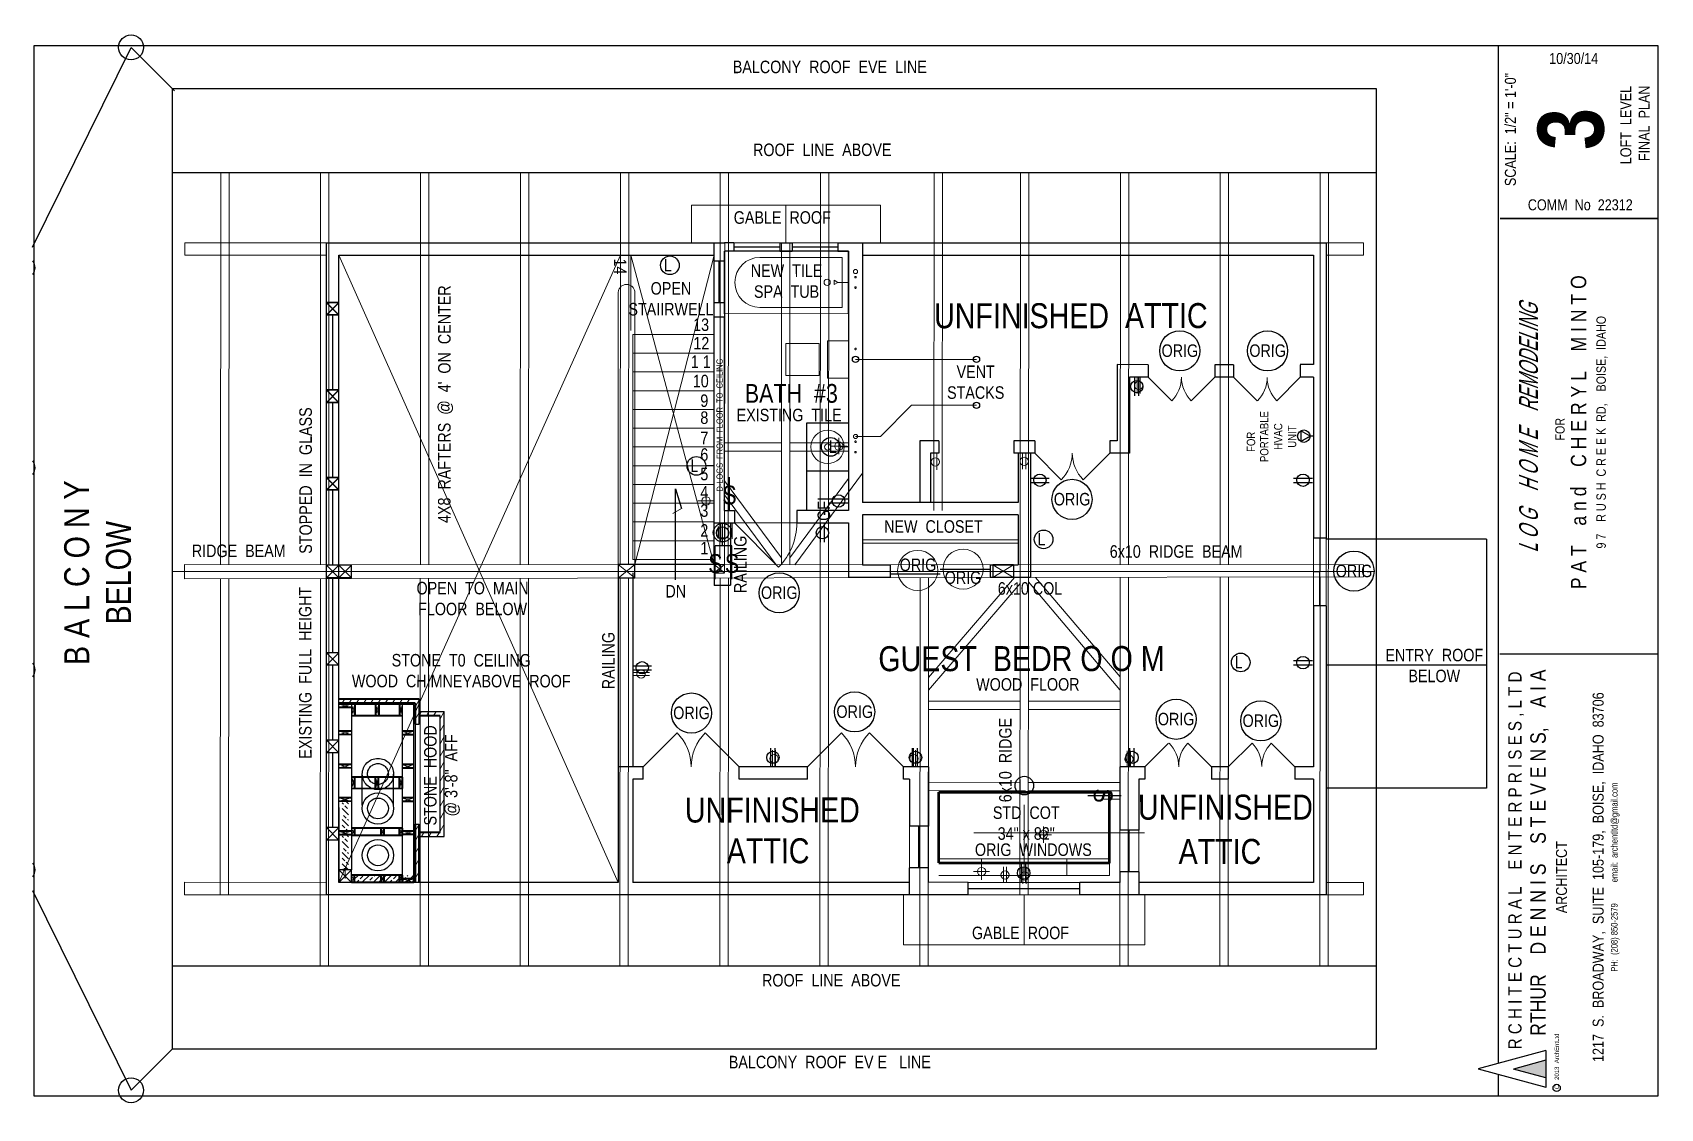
# Paper-space layout 'PDF-ANSI-D' of a CAD drawing. Header units: inches. Extents: x 0 to 32.6, y 0 to 21.5.
# The model-space entities are those that its viewports show. They can reach past a viewport. Long polylines and large blocks are cut down to what shows.
import ezdxf

# ---------------------------------------------------------------- set-up
doc = ezdxf.new("R2010")
doc.units = ezdxf.units.IN
doc.header["$MEASUREMENT"] = 0
doc.linetypes.add('HIDDEN', pattern=[0.375, 0.25, -0.125])
for name, color, linetype, lineweight in [('BUILT-INS', 36, 'Continuous', 20), ('CABINETS', 2, 'HIDDEN', 20), ('DOORS', 7, 'Continuous', 30), ('ELEC', 6, 'Continuous', 30), ('FLOORING', 7, 'Continuous', 20), ('HVAC', 1, 'Continuous', 30), ('MASONRY', 14, 'Continuous', 30), ('NEW FRAMING', 6, 'Continuous', 30), ('NEW FRAMMING', 6, 'Continuous', 30), ('PLUMBING', 5, 'Continuous', 20), ('ROOF', 7, 'HIDDEN', 30), ('ROOF FRAMING', 7, 'HIDDEN', 20), ('STAIRS', 7, 'Continuous', 20), ('VIEWPORT', 250, 'Continuous', 20), ('WALL FRAMING', 7, 'Continuous', 30), ('WALLS', 7, 'Continuous', 30), ('WINDOWS', 5, 'Continuous', 30)]:
    doc.layers.add(name, color=color, linetype=linetype, lineweight=lineweight)
for name, color, linetype in [('ELECTRICAL', 1, 'Continuous'), ('TEXT', 7, 'Continuous'), ('TEXT80', 15, 'Continuous'), ('TITLE BLOCK', 7, 'Continuous'), ('TITLE_BLOCK', 250, 'Continuous')]:
    doc.layers.add(name, color=color, linetype=linetype)
doc.layers.get('VIEWPORT').off()
doc.styles.add('ARCH ENT', font='technical.ttf', dxfattribs={"height": 2})
doc.styles.add('ARCHENT', font='technical.ttf', dxfattribs={"height": 6})
doc.styles.add('EXIST', font='romans.shx', dxfattribs={"width": 0.75, "oblique": 20, "height": 12})

psp = doc.layouts.new('PDF-ANSI-D')

msp = doc.modelspace()

# ---------------------------------------------------------------- texts
at = {"layer": 'BUILT-INS', "color": 32, "insert": (4162.9, 499.31), "char_height": 6, "width": 360.0625, "attachment_point": 5, "rotation": 0.03277, "style": 'ARCHENT'}
msp.add_mtext('STD  COT{\\C7;\\P}34" x 82"', dxfattribs=at)
at = {"layer": 'ELECTRICAL', "color": 1, "linetype": 'Continuous', "ltscale": 0.375, "char_height": 6, "width": 6.875, "attachment_point": 3, "style": 'ARCHENT'}
for insert in [(3992.72, 770.18), (4071.94, 683.05), (4005.43, 673.92), (4018.02, 641.86), (4172.15, 638.63), (4266.8, 579.58), (4266.8, 579.58), (4162.9, 520.43)]:
    msp.add_mtext('L', dxfattribs=dict(at, insert=insert))
at = {"layer": 'ELECTRICAL', "color": 1, "linetype": 'Continuous', "ltscale": 0.375, "insert": (4268.81, 687.2), "char_height": 4, "width": 6.875, "attachment_point": 3, "rotation": 90, "style": 'ARCHENT'}
msp.add_mtext('FOR', dxfattribs=at)
at = {"layer": 'ELECTRICAL', "color": 1, "linetype": 'Continuous', "ltscale": 0.75, "char_height": 9, "width": 7.375, "attachment_point": 7, "style": 'ARCHENT'}
for insert in [(4016.96, 652.21), (4010.19, 619.33), (4018.19, 619.33)]:
    msp.add_mtext('S', dxfattribs=dict(at, insert=insert))
at = {"layer": 'ELECTRICAL', "color": 3, "linetype": 'Continuous', "ltscale": 0.75, "insert": (4062.7, 655.87), "char_height": 6, "width": 12.375, "attachment_point": 3, "rotation": 90, "style": 'ARCHENT'}
msp.add_mtext('GFI', dxfattribs=at)
at = {"layer": 'ELECTRICAL', "color": 1, "linetype": 'Continuous', "lineweight": 30, "ltscale": 0.75, "insert": (4195.24, 515.99), "char_height": 9, "width": 7.375, "attachment_point": 7, "rotation": 270, "style": 'ARCHENT'}
msp.add_mtext('S', dxfattribs=at)
at = {"layer": 'HVAC', "insert": (4283.88, 684.87), "char_height": 4, "width": 360.0625, "attachment_point": 5, "rotation": 90.03277, "style": 'ARCHENT'}
msp.add_mtext('PORTABLE \\PHVAC\\PUNIT', dxfattribs=at)
at = {"layer": 'PLUMBING', "color": 6, "insert": (4047.81, 764.52), "char_height": 6, "width": 360.0625, "attachment_point": 5, "rotation": 0.03277, "style": 'ARCHENT'}
msp.add_mtext('NEW  TILE', dxfattribs=at)
at = {"layer": 'PLUMBING', "color": 7, "insert": (4047.81, 754.44), "char_height": 6, "width": 360.0625, "attachment_point": 5, "rotation": 0.03277, "style": 'ARCHENT'}
msp.add_mtext('SPA  TUB', dxfattribs=at)
at = {"layer": 'TEXT80', "width": 360.0625, "attachment_point": 5, "style": 'ARCHENT'}
for s, insert, char_height, rotation in [('{\\C7;BALCONY  ROOF  EVE  LINE}', (4068.58, 862.3), 6, 0.03277), ('{\\C7;  ROOF  LINE  ABOVE}', (4063.04, 822.5), 6, 0.03277), ('{\\C7;GABLE  ROOF}', (4045.74, 790), 6, 0.03277), ('{\\C7;14}', (3967.95, 766.54), 6, 270.03277), ('{\\C7;OPEN\\PSTAIIRWELL}', (3992.29, 750.98), 6, 0.03277), ('{\\C7;UNFINISHED  ATTIC}', (4184.33, 742.82), 12, 0.03277), ('{\\C7;13}', (4006.79, 738.53), 6, 0.03277), ('{\\C7;12}', (4006.88, 729.68), 6, 0.03277), ('{\\C7;1 1}', (4006.62, 720.82), 6, 0.03277), ('{\\C7;10}', (4006.62, 711.48), 6, 0.03277), ('{\\C7;VENT\\PSTACKS}', (4138.62, 710.96), 6, 0.03277), ('{\\C7;9}', (4008.32, 702.07), 6, 0.03277), ('{\\C7;BATH  #3}', (4050.1, 705.54), 9, 0.03277), ('{\\C7;STOPPED  IN  GLASS}', (3816.92, 663.76), 6, 90.03277), ('{\\C7;8}', (4008.32, 693.91), 6, 0.03277), ('{\\C7;EXISTING  TILE}', (4049.05, 695.19), 6, 0.03277), ('{\\C7;7}', (4008.32, 684.2), 6, 0.03277), ('{\\C7;6}', (4008.32, 676.21), 6, 0.03277), ('{\\C7;5}', (4008.32, 666.87), 6, 0.03277), ('{\\C7;B A L C O N Y\\PBELOW}', (3717.04, 619.54), 12, 90.03277), ('{\\C7;4}', (4008.32, 658.21), 6, 0.03277), ('{\\C7;3}', (4008.32, 649.32), 6, 0.03277), ('{\\C7;2}', (4008.32, 639.81), 6, 0.03277), ('{\\C7;1}', (4008.32, 631.32), 6, 0.03277), ('{\\C7;RAILING}', (4025.66, 623.53), 6, 90.03277), ('{\\C7;6x10  RIDGE  BEAM}', (4234.88, 629.69), 6, 0.03277), ('{\\C7;EXISTING  FULL  HEIGHT}', (3816.74, 571.5), 6, 90.03277), ('{\\C7;OPEN  TO  MAIN\\PFLOOR  BELOW}', (3897.05, 607.1), 6, 0.03277), ('{\\C7;6x10 COL}', (4164.72, 611.95), 6, 0.03277), ('{\\C7;RAILING}', (3962.29, 577.32), 6, 90.03277), ('{\\C7;ENTRY  ROOF\\PBELOW}', (4358.82, 574.95), 6, 0.03277), ('{\\C7;6x10  RIDGE}', (4152.88, 529.6), 6, 90.03277), ('{\\C7; UNFINISHED}', (4039.07, 505.55), 12, 0.03277), ('{\\C7; UNFINISHED}', (4256.62, 506.9), 12, 0.03277), ('{\\C7; ATTIC}', (4037.05, 485.96), 12, 0.03277), ('{\\C7;ORIG  WINDOWS}', (4166.3, 486.54), 6, 0.03277), ('{\\C7; ATTIC}', (4254, 485.65), 12, 0.03277), ('{\\C7;GABLE  ROOF}', (4160.14, 446.6), 6, 0.03277), ('{\\C7;   ROOF  LINE  ABOVE}', (4066.4, 423.89), 6, 0.03277), ('{\\C7;BALCONY  ROOF  EV E   LINE}', (4068.58, 384.62), 6, 0.03277)]:
    msp.add_mtext(s, dxfattribs=dict(at, insert=insert, char_height=char_height, rotation=rotation))
at = {"layer": 'TEXT80', "color": 7, "width": 360.0625, "attachment_point": 5, "style": 'ARCHENT'}
for s, insert, char_height, rotation in [("4X8  RAFTERS  @  4'  ON  CENTER", (3884.08, 700.43), 6, 89.96723), ('ORIG', (4236.66, 726.09), 6, 359.96723), ('ORIG', (4278.82, 726.09), 6, 359.96723), ('ORIG', (4184.91, 654.79), 6, 359.96723), ('NEW  CLOSET', (4118.34, 641.68), 6, 359.96723), ('RIDGE  BEAM', (3784.76, 629.99), 6, 359.96723), ('ORIG', (4110.92, 623.28), 6, 359.96723), ('ORIG', (4132.54, 617.15), 6, 359.96723), ('ORIG', (4320.3, 620.36), 6, 359.96723), ('{\\C7;DN}', (3994.61, 610.63), 6, 0.03277), ('ORIG', (4044.31, 609.93), 6, 359.96723), ('STONE  T0  CEILING\\PWOOD  CHIMNEYABOVE  ROOF', (3891.61, 572.47), 6, 359.96723), ('{\\C7;GUEST  BEDR O O M}', (4160.62, 578.21), 12, 0.03277), ('WOOD  FLOOR', (4163.68, 565.88), 6, 0.03277), ('ORIG', (4002.17, 552.23), 6, 359.96723), ('ORIG', (4080.54, 552.81), 6, 359.96723), ('ORIG', (4234.87, 549.24), 6, 359.96723), ('ORIG', (4275.54, 548.47), 6, 359.96723)]:
    msp.add_mtext(s, dxfattribs=dict(at, insert=insert, char_height=char_height, rotation=rotation))
at = {"layer": 'TEXT80', "color": 6, "insert": (4015.69, 690.4), "char_height": 3, "width": 360.0625, "attachment_point": 5, "rotation": 90.03277, "style": 'ARCHENT'}
msp.add_mtext('D-LOGS  FROM  FLOOR  TO  CEILING', dxfattribs=at)
at = {"layer": 'TEXT80', "color": 7, "linetype": 'Continuous', "lineweight": 30, "insert": (3882.35, 522.23), "char_height": 6, "width": 360.0625, "attachment_point": 5, "rotation": 89.96723, "style": 'ARCHENT'}
msp.add_mtext('STONE  HOOD\\P@ 3\'-8"  AFF', dxfattribs=at)
at = {"layer": 'TITLE BLOCK', "color": 7, "linetype": 'Continuous', "lineweight": 30, "ltscale": 0.5, "char_height": 5.2755, "attachment_point": 5, "style": 'ARCH ENT'}
for s, insert in [('\\A1;10/30/14', (4425.77, 866.33)), ('COMM  No  22312', (4428.93, 796.09))]:
    msp.add_mtext(s, dxfattribs=dict(at, insert=insert))
at = {"layer": 'TITLE BLOCK', "color": 7, "linetype": 'Continuous', "lineweight": 30, "ltscale": 0.5, "rotation": 90, "style": 'ARCH ENT'}
for s, insert, char_height, attachment_point in [('SCALE:  1/2" = 1\'-0"', (4395.41, 832.27), 5.2755, 5), ('LOFT  LEVEL^J FINAL  PLAN', (4455.21, 834.4), 5.2755, 5), ('{\\fTechnical|b1|i0|c0|p34;3}', (4408.46, 832.52), 31.6532, 2), ('\\P{\\H0.3769x;  FOR\\P\\H1.644x;P A T    a n d    C H E R Y L    M I N T O\\P\\H0.6083x;9 7    R U S H  C R E E K  RD,    BOISE,  IDAHO}', (4419.55, 686.96), 11.9011, 5), ('        R C H I T E C T U R A L    E N T E R P R I S E S , L T D\\P{\\H1.167x;          RTHUR    D E N N I S    S T E V E N S,    A I A\\P\\H0.7145x;ARCHITECT\\P\\P1217  S.  BROADWAY,  SUITE  105-179,  BOISE,  IDAHO  83706\\P\\H0.5999x;PH:  (208) 850-2579          email:  archentltd@gmail.com}', (4394.4, 473.38), 6.3306, 2)]:
    msp.add_mtext(s, dxfattribs=dict(at, insert=insert, char_height=char_height, attachment_point=attachment_point))
at = {"layer": 'TITLE BLOCK', "color": 7, "linetype": 'Continuous', "lineweight": 9, "ltscale": 50, "insert": (4399.58, 688.92), "char_height": 9, "width": 201.5, "attachment_point": 2, "rotation": 90, "style": 'EXIST'}
msp.add_mtext('{\\fTechnical|b0|i0|c0|p34;L O G    H O M E    REMODELING}', dxfattribs=at)
at = {"layer": 'TITLE BLOCK', "color": 7, "linetype": 'HIDDEN', "insert": (4416.59, 371.6), "char_height": 2.0983, "width": 29.5, "attachment_point": 1, "rotation": 90, "style": 'ARCHENT'}
msp.add_mtext('C   2013  ArchEntLtd', dxfattribs=at)

# ---------------------------------------------------------------- hatches: boundary and pattern name
at = {"layer": 'NEW FRAMING', "linetype": 'Continuous', "lineweight": 9, "ltscale": 25}
h = msp.add_hatch(dxfattribs=at)
h.set_pattern_fill('ANSI33', color=6, scale=15, angle=90, style=0)
h.set_pattern_definition([(135, (5100.5685, -4461.4986), (-2.6516504, -2.6516504), []), (135, (5100.5685, -4458.847), (-2.6516504, -2.6516504), [1.875, -0.9375])])
h.paths.add_polyline_path([(3834.41, 476.52), (3837.41, 476.52), (3837.41, 510.52), (3834.41, 510.52)])
h = msp.add_hatch(dxfattribs=at)
h.set_pattern_fill('ANSI33', color=256, scale=15, angle=180, style=0)
h.set_pattern_definition([(225, (8812.276, 1737.408), (2.6516504, -2.6516504), []), (225, (8809.6243, 1737.408), (2.6516504, -2.6516504), [1.875, -0.9375])])
h.paths.add_polyline_path([(3868.9, 471.25), (3868.9, 474.25), (3840.26, 474.25), (3840.26, 471.25)])
at = {"layer": 'TITLE_BLOCK', "linetype": 'Continuous', "ltscale": 0.5}
msp.add_hatch(color=1, dxfattribs=at).paths.add_polyline_path([(4412.38, 385.57), (4396.8, 381.34), (4412.38, 377.11)])

# ---------------------------------------------------------------- linework, layer by layer
at = {"layer": 'BUILT-INS', "lineweight": 20, "ltscale": 25}
msp.add_line((4084.35, 635.27), (4158.96, 635.27), dxfattribs=at)
msp.add_line((4084.35, 635.27), (4158.96, 635.27), dxfattribs=at)
at = {"layer": 'BUILT-INS', "color": 6, "lineweight": 20, "ltscale": 25}
msp.add_line((4084.35, 635.27), (4158.96, 635.27), dxfattribs=at)
at = {"layer": 'BUILT-INS', "color": 6, "linetype": 'HIDDEN', "lineweight": 20, "ltscale": 25}
msp.add_line((4084.35, 633.77), (4158.96, 633.77), dxfattribs=at)
at = {"layer": 'BUILT-INS', "color": 32, "linetype": 'Continuous', "lineweight": 50, "ltscale": 25}
for p, q in [((4120.89, 480.23), (4120.89, 514.23)), ((4120.89, 514.23), (4202.89, 514.23)), ((4202.89, 480.06), (4202.89, 514.06)), ((4120.89, 480.23), (4202.89, 480.23))]:
    msp.add_line(p, q, dxfattribs=at)
at = {"layer": 'BUILT-INS', "linetype": 'HIDDEN', "ltscale": 25}
msp.add_line((4161.93, 482.14), (4161.93, 508.14), dxfattribs=at)
at = {"layer": 'BUILT-INS', "linetype": 'Continuous', "ltscale": 25}
for p, q in [((4202.93, 508.14), (4202.93, 474.14)), ((4137.65, 494.71), (4219.65, 494.71)), ((4120.93, 482.14), (4202.93, 482.14)), ((4141.43, 482.14), (4141.43, 474.14)), ((4161.93, 482.14), (4161.93, 474.14)), ((4182.43, 482.14), (4182.43, 474.14)), ((4120.93, 474.14), (4202.93, 474.14))]:
    msp.add_line(p, q, dxfattribs=at)
at = {"layer": 'CABINETS', "color": 6, "linetype": 'Continuous', "lineweight": 30, "ltscale": 25}
for p, q in [((4057.5, 649.4), (4057.5, 691.4)), ((4057.5, 691.4), (4077.5, 691.4))]:
    msp.add_line(p, q, dxfattribs=at)
at = {"layer": 'CABINETS', "color": 6, "linetype": 'HIDDEN', "lineweight": 30, "ltscale": 25}
msp.add_line((4057.5, 668.43), (4077.5, 668.43), dxfattribs=at)
at = {"layer": 'DOORS', "ltscale": 15}
for p, q in [((4232.75, 702.04), (4221.43, 713.36)), ((4253.43, 713.36), (4242.12, 702.04)), ((4273.75, 702.04), (4262.43, 713.36)), ((4294.49, 713.38), (4283.18, 702.07)), ((3995.26, 542.66), (3979, 526.4)), ((4025, 526.4), (4008.73, 542.66)), ((4074.15, 542.66), (4057.89, 526.4)), ((4103.89, 526.4), (4087.62, 542.66)), ((4231.16, 537.71), (4219.85, 526.4)), ((4251.85, 526.4), (4240.53, 537.71)), ((4271.31, 537.77), (4259.99, 526.46)), ((4291.85, 526.4), (4280.53, 537.71))]:
    msp.add_line(p, q, dxfattribs=at)
at = {"layer": 'DOORS', "linetype": 'Continuous', "ltscale": 15}
for p, q in [((4167, 676.9), (4179.72, 664.17)), ((4190.27, 664.17), (4203, 676.9))]:
    msp.add_line(p, q, dxfattribs=at)
at = {"layer": 'DOORS', "color": 7, "linetype": 'Continuous', "ltscale": 15}
for p, q in [((4022.75, 643.4), (4043.96, 622.19)), ((4097.63, 618.93), (4121.63, 618.93)), ((4121.6, 621.22), (4145.6, 621.22))]:
    msp.add_line(p, q, dxfattribs=at)
at = {"layer": 'DOORS', "linetype": 'Continuous', "lineweight": 5, "ltscale": 15}
for centre, start, end in [((4167, 676.9), 315, 0), ((4203, 676.9), 180, 225)]:
    msp.add_arc(centre, 18, start, end, dxfattribs=at)
at = {"layer": 'DOORS', "color": 7, "linetype": 'Continuous', "lineweight": 5, "ltscale": 15}
msp.add_arc((4022.75, 643.4), 30, 315, 0, dxfattribs=at)
at = {"layer": 'ELEC', "lineweight": 20, "ltscale": 15}
for p, q in [((4216.14, 705.63), (4216.14, 713.43)), ((4217.64, 705.63), (4217.64, 713.43)), ((4076.85, 680.31), (4069.05, 680.31)), ((4072.95, 676.42), (4072.95, 684.21)), ((4118.51, 668.92), (4118.51, 676.71)), ((4120.01, 668.92), (4120.01, 676.71)), ((4161.15, 669.2), (4161.15, 676.99)), ((4162.65, 669.2), (4162.65, 676.99)), ((4009.16, 650.12), (4009.16, 657.92)), ((4013.06, 654.02), (4005.27, 654.02)), ((4021.68, 635.77), (4021.68, 643.57)), ((3974.19, 571.64), (3981.98, 571.64)), ((3974.19, 570.14), (3981.98, 570.14)), ((4041.06, 526.49), (4041.06, 534.29)), ((4042.56, 526.49), (4042.56, 534.29)), ((4108.16, 527.5), (4108.16, 535.29)), ((4211.42, 526.29), (4211.42, 534.08)), ((4212.92, 526.29), (4212.92, 534.08)), ((4200.14, 510.77), (4207.94, 510.77)), ((4175.04, 493.78), (4167.25, 493.78)), ((4171.14, 489.89), (4171.14, 497.68)), ((4141.43, 472.18), (4141.43, 479.98)), ((4151.97, 470.63), (4151.97, 478.42)), ((4153.47, 470.63), (4153.47, 478.42)), ((4145.33, 476.08), (4137.54, 476.08))]:
    msp.add_line(p, q, dxfattribs=at)
at = {"layer": 'ELEC', "color": 1, "lineweight": 20, "ltscale": 15}
for p, q in [((4216.14, 705.63), (4216.14, 713.43)), ((4217.64, 705.63), (4217.64, 713.43)), ((3974.19, 571.64), (3981.98, 571.64)), ((3974.19, 570.14), (3981.98, 570.14)), ((4041.06, 526.49), (4041.06, 534.29)), ((4042.56, 526.49), (4042.56, 534.29)), ((4108.18, 526.49), (4108.18, 534.29)), ((4109.68, 526.49), (4109.68, 534.29)), ((4211.42, 526.29), (4211.42, 534.08)), ((4212.92, 526.29), (4212.92, 534.08)), ((4161.32, 470.22), (4161.32, 478.02)), ((4162.82, 470.22), (4162.82, 478.02))]:
    msp.add_line(p, q, dxfattribs=at)
at = {"layer": 'ELEC', "lineweight": 20, "ltscale": 15}
for centre in [(4216.89, 709.43), (4072.95, 680.31), (4119.26, 672.71), (4161.9, 672.99), (4009.16, 654.02), (3977.98, 570.89), (4041.81, 530.29), (4212.17, 530.08), (4171.14, 493.78), (4141.43, 476.08), (4152.72, 474.42)]:
    msp.add_circle(centre, 2, dxfattribs=at)
at = {"layer": 'ELEC', "color": 1, "lineweight": 20, "ltscale": 15}
for centre in [(4216.89, 709.43), (3977.98, 570.89), (4041.81, 530.29), (4108.93, 530.29), (4212.17, 530.08), (4162.07, 474.02)]:
    msp.add_circle(centre, 2, dxfattribs=at)
at = {"layer": 'ELECTRICAL', "color": 1, "linetype": 'Continuous', "lineweight": 30, "ltscale": 0.75}
for p, q in [((4214.98, 704.37), (4214.98, 713.38)), ((4216.98, 704.37), (4216.98, 713.38)), ((4077.5, 680.02), (4073.49, 680.02)), ((4012.99, 670.9), (4008.99, 670.9)), ((4020.37, 649.4), (4020.37, 665.39)), ((4164.96, 664.9), (4173.96, 664.9)), ((4291.3, 664.91), (4300.31, 664.91)), ((4164.96, 662.9), (4173.96, 662.9)), ((4291.3, 662.91), (4300.31, 662.91)), ((4016.1, 634.38), (4016.1, 643.38)), ((4017.1, 632.48), (4017.1, 643.38)), ((4018.1, 634.38), (4018.1, 643.38)), ((4064.03, 634.21), (4064.03, 643.22)), ((4066.03, 634.21), (4066.03, 643.22)), ((4013.6, 616.51), (4013.6, 632.5)), ((4021.6, 632.5), (4013.6, 632.5)), ((4021.6, 616.51), (4021.6, 632.5)), ((3974, 574.9), (3983, 574.9)), ((3974, 572.9), (3983, 572.9)), ((4291.3, 577.35), (4300.31, 577.35)), ((4291.3, 575.35), (4300.31, 575.35)), ((4040.29, 526.37), (4040.29, 535.37)), ((4042.29, 526.37), (4042.29, 535.37)), ((4108.73, 526.37), (4108.73, 535.37)), ((4110.73, 526.37), (4110.73, 535.37)), ((4212.71, 526.37), (4212.71, 535.37)), ((4214.71, 526.37), (4214.71, 535.37)), ((4192.43, 512.58), (4208.42, 512.58)), ((4160.69, 470.87), (4160.69, 479.87)), ((4162.69, 470.87), (4162.69, 479.87))]:
    msp.add_line(p, q, dxfattribs=at)
at = {"layer": 'ELECTRICAL', "color": 1, "linetype": 'Continuous', "ltscale": 0.375}
for p, q in [((4294.74, 687.67), (4294.71, 682.49)), ((4294.71, 682.49), (4299.18, 685.07)), ((4299.18, 685.07), (4294.74, 687.67))]:
    msp.add_line(p, q, dxfattribs=at)
at = {"layer": 'ELECTRICAL', "color": 1, "linetype": 'Continuous', "ltscale": 0.75}
for p, q in [((4294.74, 687.67), (4294.71, 682.49)), ((4299.18, 685.07), (4294.71, 682.49)), ((4299.18, 685.07), (4294.74, 687.67)), ((4300.61, 685.07), (4299.18, 685.07))]:
    msp.add_line(p, q, dxfattribs=at)
at = {"layer": 'ELECTRICAL', "color": 3, "linetype": 'Continuous', "ltscale": 0.75}
for p, q in [((4068.28, 655), (4077.29, 655)), ((4068.28, 653), (4077.29, 653))]:
    msp.add_line(p, q, dxfattribs=at)
at = {"layer": 'ELECTRICAL', "color": 1, "linetype": 'Continuous', "lineweight": 30, "ltscale": 0.75}
for centre, radius in [((3991.8, 767.08), 4.48), ((4215.96, 708.88), 2.98), ((4069.01, 679.94), 4.48), ((4004.51, 670.82), 4.48), ((4169.46, 663.92), 2.98), ((4295.81, 663.93), 2.98), ((4017.1, 638.76), 4.48), ((4017.08, 638.62), 2.98), ((4065.01, 638.71), 2.98), ((4171.23, 635.53), 4.48), ((4265.88, 576.47), 4.48), ((4295.81, 576.36), 2.98), ((3978.5, 573.92), 2.98), ((4041.27, 530.87), 2.98), ((4109.72, 530.87), 2.98), ((4213.7, 530.87), 2.98), ((4161.98, 517.32), 4.48), ((4161.68, 475.37), 2.98)]:
    msp.add_circle(centre, radius, dxfattribs=at)
at = {"layer": 'ELECTRICAL', "color": 1, "linetype": 'Continuous', "ltscale": 0.75}
for centre, radius in [((4296.2, 685.07), 2.98), ((4265.88, 576.47), 4.48)]:
    msp.add_circle(centre, radius, dxfattribs=at)
at = {"layer": 'ELECTRICAL', "color": 3, "linetype": 'Continuous', "ltscale": 0.75}
msp.add_circle((4072.78, 653.98), 2.98, dxfattribs=at)
at = {"layer": 'ELECTRICAL', "color": 1, "linetype": 'Continuous', "ltscale": 0.75}
msp.add_solid([(4299.18, 685.07), (4294.74, 687.67), (4294.71, 682.49), (4299.18, 685.07)], dxfattribs=at)
at = {"layer": 'FLOORING', "color": 6, "linetype": 'Continuous', "lineweight": 20, "ltscale": 25}
msp.add_line((4022.75, 643.4), (4052.75, 643.4), dxfattribs=at)
at = {"layer": 'FLOORING', "linetype": 'Continuous', "lineweight": 20, "ltscale": 25}
msp.add_line((4046.75, 643.4), (4046.75, 643.4), dxfattribs=at)
at = {"layer": 'HVAC', "linetype": 'Continuous', "ltscale": 25}
msp.add_line((4300.85, 694.32), (4300.85, 675.82), dxfattribs=at)
at = {"layer": 'MASONRY', "color": 7, "linetype": 'Continuous', "lineweight": 40, "ltscale": 15}
for p, q in [((3871.4, 558.9), (3832.88, 558.9)), ((3871.4, 558.9), (3871.4, 546.9)), ((3871.42, 470.9), (3871.42, 498.89))]:
    msp.add_line(p, q, dxfattribs=at)
at = {"layer": 'MASONRY', "color": 7, "linetype": 'Continuous', "lineweight": 9, "ltscale": 20}
for p, q in [((3835.51, 558.9), (3834.35, 556.9)), ((3838.98, 558.9), (3837.82, 556.9)), ((3842.44, 558.9), (3841.29, 556.9)), ((3845.9, 558.9), (3844.75, 556.9)), ((3849.37, 558.9), (3848.21, 556.9)), ((3852.83, 558.9), (3851.68, 556.9)), ((3856.3, 558.9), (3855.14, 556.9)), ((3859.76, 558.9), (3858.61, 556.9)), ((3863.22, 558.9), (3862.07, 556.9)), ((3866.69, 558.9), (3865.53, 556.9)), ((3871.4, 558.47), (3869.4, 555)), ((3871.4, 552.47), (3869.4, 549)), ((3872.56, 552.9), (3871.4, 550.9)), ((3876.02, 552.9), (3874.87, 550.9)), ((3879.49, 552.9), (3878.33, 550.9)), ((3883.4, 552.9), (3881.4, 549.43)), ((3883.4, 546.9), (3881.4, 543.43)), ((3883.4, 540.9), (3881.4, 537.43)), ((3883.4, 534.9), (3881.4, 531.43)), ((3883.4, 528.9), (3881.4, 525.43)), ((3883.4, 522.9), (3881.4, 519.43)), ((3883.4, 516.9), (3881.4, 513.43)), ((3883.4, 510.9), (3881.4, 507.43)), ((3883.4, 504.9), (3881.4, 501.43)), ((3871.42, 498.89), (3869.42, 495.43)), ((3871.42, 494.17), (3869.42, 490.71)), ((3873.7, 494.9), (3872.55, 492.9)), ((3877.17, 494.9), (3876.01, 492.9)), ((3881.08, 494.9), (3879.93, 492.9)), ((3883.4, 498.9), (3881.4, 495.43)), ((3871.42, 488.17), (3869.42, 484.71)), ((3871.42, 482.17), (3869.42, 478.71)), ((3871.42, 476.17), (3869.42, 472.71))]:
    msp.add_line(p, q, dxfattribs=at)
at = {"layer": 'MASONRY', "color": 7, "linetype": 'HIDDEN', "lineweight": 30, "ltscale": 20}
for p, q in [((3871.4, 552.9), (3883.4, 552.9)), ((3883.4, 492.9), (3883.4, 552.9)), ((3869.4, 546.9), (3871.4, 546.9)), ((3869.42, 498.89), (3871.42, 498.89)), ((3871.4, 492.9), (3883.4, 492.9))]:
    msp.add_line(p, q, dxfattribs=at)
at = {"layer": 'NEW FRAMING', "color": 6, "linetype": 'Continuous', "lineweight": 40, "ltscale": 15}
for p, q in [((3868.89, 556.32), (3832.88, 556.4)), ((3869.4, 556.9), (3833.01, 556.9)), ((3840.46, 556.4), (3840.46, 550.89)), ((3850.46, 556.36), (3850.47, 550.8)), ((3851.96, 556.36), (3851.96, 550.8)), ((3861.96, 556.4), (3861.96, 550.84)), ((3869.4, 556.9), (3869.4, 546.9)), ((3838.96, 554.8), (3832.87, 554.8)), ((3863.44, 550.83), (3838.95, 550.89)), ((3881.4, 550.9), (3871.4, 550.9)), ((3838.92, 525.79), (3832.85, 525.8)), ((3838.92, 527.44), (3832.87, 527.45)), ((3868.89, 525.79), (3863.4, 525.79)), ((3868.89, 527.44), (3863.42, 527.44)), ((3863.42, 521.38), (3839.02, 521.37)), ((3840.54, 515.87), (3840.54, 521.37)), ((3850.41, 515.85), (3850.41, 521.33)), ((3851.91, 515.85), (3851.91, 521.33)), ((3861.92, 515.88), (3861.92, 521.38)), ((3863.42, 515.88), (3863.42, 521.38)), ((3838.9, 509.79), (3832.85, 509.8)), ((3838.9, 511.44), (3832.87, 511.45)), ((3863.42, 515.88), (3838.94, 515.87)), ((3868.9, 509.79), (3863.4, 509.79)), ((3868.9, 511.44), (3863.42, 511.44)), ((3838.88, 493.75), (3832.85, 493.76)), ((3838.88, 495.4), (3832.87, 495.41)), ((3863.41, 493.4), (3838.86, 493.4)), ((3863.41, 496.9), (3838.94, 496.9)), ((3840.46, 493.4), (3840.46, 496.9)), ((3853.1, 493.4), (3853.1, 496.9)), ((3854.6, 493.4), (3854.6, 496.9)), ((3861.91, 493.4), (3861.91, 496.9)), ((3868.88, 493.84), (3863.39, 493.84)), ((3863.41, 493.4), (3863.41, 496.9)), ((3868.88, 495.48), (3863.41, 495.49)), ((3869.42, 498.89), (3869.42, 470.91)), ((3881.4, 494.9), (3871.4, 494.9)), ((3863.41, 474.4), (3838.86, 474.4)), ((3868.9, 472.55), (3863.34, 472.55)), ((3868.9, 470.9), (3868.9, 474.4))]:
    msp.add_line(p, q, dxfattribs=at)
at = {"layer": 'NEW FRAMING', "color": 6, "ltscale": 15}
for p, q in [((3838.96, 556.39), (3838.85, 476.9)), ((3881.4, 494.9), (3881.4, 550.9))]:
    msp.add_line(p, q, dxfattribs=at)
at = {"layer": 'NEW FRAMING', "linetype": 'Continuous', "lineweight": 40, "ltscale": 15}
for p, q in [((3838.94, 541.79), (3832.85, 541.8)), ((3838.94, 543.44), (3832.87, 543.45)), ((3868.89, 541.79), (3863.4, 541.79)), ((3868.89, 543.44), (3863.42, 543.44)), ((3868.9, 470.9), (3838.85, 470.9)), ((3840.38, 470.9), (3840.38, 474.4)), ((3853.1, 470.9), (3853.1, 474.38)), ((3854.6, 470.9), (3854.6, 474.38)), ((3861.91, 470.9), (3861.91, 474.4)), ((3868.84, 470.9), (3863.34, 470.91)), ((3863.41, 470.9), (3863.41, 474.4))]:
    msp.add_line(p, q, dxfattribs=at)
at = {"layer": 'NEW FRAMING', "ltscale": 15}
msp.add_line((3875.85, 470.9), (3838.85, 470.9), dxfattribs=at)
at = {"layer": 'NEW FRAMMING', "color": 6, "linetype": 'Continuous', "lineweight": 9, "ltscale": 25}
for p, q in [((3832.87, 554.8), (3838.96, 556.39)), ((3832.88, 556.4), (3838.96, 554.8)), ((3832.85, 525.8), (3838.92, 527.4)), ((3832.86, 527.4), (3838.92, 525.79)), ((3863.4, 525.79), (3868.89, 527.44)), ((3863.41, 527.39), (3868.89, 525.79)), ((3832.85, 509.8), (3838.9, 511.44)), ((3832.86, 511.4), (3838.9, 509.79)), ((3863.4, 509.79), (3868.9, 511.44)), ((3863.41, 511.39), (3868.9, 509.79)), ((3832.85, 493.76), (3838.88, 495.4)), ((3832.86, 495.36), (3838.88, 493.75)), ((3863.39, 493.84), (3868.88, 495.48)), ((3863.39, 495.44), (3868.88, 493.84))]:
    msp.add_line(p, q, dxfattribs=at)
at = {"layer": 'NEW FRAMMING', "color": 6, "linetype": 'Continuous', "ltscale": 25}
for p, q in [((3863.41, 470.9), (3863.45, 556.33)), ((3868.9, 474.4), (3868.89, 556.32))]:
    msp.add_line(p, q, dxfattribs=at)
at = {"layer": 'NEW FRAMMING', "linetype": 'Continuous', "lineweight": 9, "ltscale": 25}
for p, q in [((3832.85, 541.8), (3838.94, 543.44)), ((3832.86, 543.4), (3838.94, 541.8)), ((3863.4, 541.79), (3868.89, 543.44)), ((3863.41, 543.39), (3868.89, 541.79)), ((3863.41, 470.9), (3868.9, 472.55)), ((3863.41, 472.55), (3868.9, 470.9))]:
    msp.add_line(p, q, dxfattribs=at)
at = {"layer": 'NEW FRAMMING', "color": 6, "linetype": 'HIDDEN', "ltscale": 25}
for p, q in [((3844.1, 507.9), (3844.1, 522.9)), ((3859.1, 507.9), (3859.1, 522.9))]:
    msp.add_line(p, q, dxfattribs=at)
at = {"layer": 'PLUMBING', "color": 7, "linetype": 'Continuous', "lineweight": 20, "ltscale": 15}
for p, q in [((4035, 770.9), (4074.5, 770.9)), ((4035, 746.9), (4074.5, 746.9)), ((4063.5, 729.6), (4047.5, 729.6)), ((4047.5, 729.6), (4047.5, 721.9)), ((4063.5, 721.9), (4063.5, 729.6)), ((4067.5, 721.9), (4067.5, 730.9)), ((4067.5, 730.9), (4077.5, 730.9)), ((4063.5, 721.9), (4063.5, 714.2)), ((4067.5, 721.9), (4067.5, 712.9)), ((4063.5, 714.2), (4047.5, 714.2)), ((4067.5, 712.9), (4077.5, 712.9))]:
    msp.add_line(p, q, dxfattribs=at)
at = {"layer": 'PLUMBING', "color": 7, "ltscale": 15}
msp.add_line((4074.5, 770.9), (4074.5, 746.9), dxfattribs=at)
at = {"layer": 'PLUMBING', "color": 7, "linetype": 'Continuous', "lineweight": 20, "ltscale": 20}
for p, q in [((4070.66, 759.93), (4072.44, 758.9)), ((4070.67, 757.87), (4070.66, 759.93)), ((4070.67, 757.87), (4072.44, 758.9)), ((4072.44, 758.9), (4077.5, 758.9))]:
    msp.add_line(p, q, dxfattribs=at)
at = {"layer": 'PLUMBING', "color": 3, "linetype": 'Continuous', "lineweight": 20, "ltscale": 15}
msp.add_line((4047.5, 714.2), (4047.5, 721.9), dxfattribs=at)
at = {"layer": 'PLUMBING', "color": 7, "linetype": 'Continuous', "lineweight": 20, "ltscale": 25}
for p, q in [((4080.92, 721.9), (4139, 721.9)), ((4080.92, 721.9), (4139, 721.9)), ((4092.86, 684.92), (4107.84, 699.9)), ((4137.59, 699.9), (4107.84, 699.9)), ((4080.92, 684.92), (4092.86, 684.92))]:
    msp.add_line(p, q, dxfattribs=at)
at = {"layer": 'PLUMBING', "color": 7, "linetype": 'HIDDEN', "lineweight": 20, "ltscale": 25}
msp.add_line((4139, 699.9), (4137.59, 699.9), dxfattribs=at)
at = {"layer": 'PLUMBING', "color": 6, "linetype": 'Continuous', "lineweight": 20, "ltscale": 25}
msp.add_line((4073.49, 679.99), (4076.47, 679.99), dxfattribs=at)
at = {"layer": 'PLUMBING', "color": 3, "linetype": 'Continuous', "lineweight": 20, "ltscale": 25}
msp.add_line((4073.49, 679.99), (4076.47, 679.99), dxfattribs=at)
at = {"layer": 'PLUMBING', "color": 7, "linetype": 'Continuous', "lineweight": 5, "ltscale": 15}
msp.add_circle((4067.31, 758.9), 1.5, dxfattribs=at)
at = {"layer": 'PLUMBING', "color": 7, "linetype": 'HIDDEN', "lineweight": 20, "ltscale": 25}
for centre, radius in [((4080.92, 764.09), 1), ((4080.92, 761.4), 0.375), ((4080.92, 756.4), 0.375), ((4080.92, 684.92), 1), ((4080.92, 682.42), 0.375), ((4080.92, 677.42), 0.375)]:
    msp.add_circle(centre, radius, dxfattribs=at)
at = {"layer": 'PLUMBING', "color": 128, "linetype": 'HIDDEN', "lineweight": 20, "ltscale": 25}
msp.add_circle((4080.92, 726.93), 0.375, dxfattribs=at)
at = {"layer": 'PLUMBING', "color": 7, "linetype": 'Continuous', "lineweight": 30, "ltscale": 15}
for centre in [(4080.92, 721.9), (4139, 721.9), (4139, 699.9)]:
    msp.add_circle(centre, 1.5, dxfattribs=at)
at = {"layer": 'PLUMBING', "color": 6, "linetype": 'Continuous', "lineweight": 20, "ltscale": 15}
msp.add_circle((4067.5, 679.92), 8, dxfattribs=at)
at = {"layer": 'PLUMBING', "color": 6, "linetype": 'Continuous', "lineweight": 5, "ltscale": 15}
msp.add_circle((4067.5, 679.92), 1.5, dxfattribs=at)
at = {"layer": 'PLUMBING', "color": 7, "linetype": 'Continuous', "lineweight": 20, "ltscale": 15}
msp.add_arc((4035, 758.9), 12, 90, 270, dxfattribs=at)
at = {"layer": 'ROOF', "color": 7, "ltscale": 50}
for p, q in [((3752.85, 851.9), (3752.85, 390.9)), ((3752.85, 620.13), (4329.9, 620.3))]:
    msp.add_line(p, q, dxfattribs=at)
at = {"layer": 'ROOF', "linetype": 'HIDDEN', "ltscale": 50}
for p, q in [((4330.85, 851.9), (4330.85, 390.9)), ((3752.85, 811.6), (4330.85, 811.6)), ((4383.84, 635.65), (4383.85, 516.15)), ((3752.85, 430.9), (4330.85, 430.9))]:
    msp.add_line(p, q, dxfattribs=at)
at = {"layer": 'ROOF', "color": 7, "linetype": 'HIDDEN', "lineweight": 20, "ltscale": 25}
for p, q in [((4002.1, 777.9), (4002.1, 795.9)), ((4002.1, 795.9), (4092.89, 795.9)), ((4047.5, 777.9), (4047.5, 795.9)), ((4092.89, 777.9), (4092.89, 795.9)), ((4103.89, 464.9), (4103.89, 440.9)), ((4161.85, 464.9), (4161.85, 440.9)), ((4219.81, 464.9), (4219.81, 440.9)), ((4103.89, 440.9), (4219.81, 440.9))]:
    msp.add_line(p, q, dxfattribs=at)
at = {"layer": 'ROOF', "ltscale": 50}
for p, q in [((4383.84, 635.65), (4306.84, 635.65)), ((4383.84, 575.14), (4306.85, 575.14)), ((4383.85, 516.15), (4306.85, 516.15))]:
    msp.add_line(p, q, dxfattribs=at)
at = {"layer": 'ROOF', "color": 7, "lineweight": 5, "ltscale": 25}
msp.add_line((4306.84, 635.65), (4306.84, 516.15), dxfattribs=at)
at = {"layer": 'ROOF FRAMING', "color": 7, "linetype": 'HIDDEN', "lineweight": 5, "ltscale": 25}
for p, q in [((3775.96, 623.29), (3776.09, 811.6)), ((3779.96, 623.29), (3780.09, 811.6)), ((3823.96, 623.29), (3824.09, 811.6)), ((3827.96, 623.29), (3828.09, 811.6)), ((3871.96, 623.46), (3872.09, 811.6)), ((3875.96, 623.46), (3876.09, 811.6)), ((3919.96, 623.44), (3920.09, 811.6)), ((3923.96, 623.44), (3924.09, 811.6)), ((3967.96, 623.4), (3968.09, 811.6)), ((3971.96, 623.42), (3972.09, 811.6)), ((4015.84, 625.84), (4015.98, 811.6)), ((4019.84, 625.84), (4019.98, 811.6)), ((4063.82, 430.9), (4064.09, 811.6)), ((4067.82, 430.9), (4068.09, 811.6)), ((4118.57, 649.44), (4118.68, 811.6)), ((4122.57, 649.44), (4122.68, 811.6)), ((4159.96, 623.3), (4160.09, 811.6)), ((4163.96, 623.3), (4164.09, 811.6)), ((4207.96, 623.28), (4208.09, 811.6)), ((4211.96, 623.27), (4212.09, 811.6)), ((4255.96, 623.25), (4256.09, 811.6)), ((4259.96, 623.25), (4260.09, 811.6)), ((4303.96, 623.27), (4304.09, 811.6)), ((4307.82, 430.9), (4308.09, 811.6)), ((4018, 623.4), (4018.1, 777.9)), ((4045.32, 623.35), (4045.43, 777.9)), ((4049.32, 623.35), (4049.43, 777.9)), ((4159.84, 464.9), (4159.96, 623.3)), ((4163.84, 464.9), (4163.96, 623.3)), ((4303.82, 430.9), (4303.95, 617.52)), ((3775.84, 464.94), (3775.95, 616.68)), ((3779.84, 464.93), (3779.95, 616.68)), ((3823.82, 430.9), (3823.95, 616.68)), ((3827.82, 430.9), (3827.95, 616.68)), ((3871.82, 430.9), (3871.95, 616.85)), ((3875.82, 430.9), (3875.95, 616.85)), ((3919.82, 430.9), (3919.95, 616.92)), ((3923.82, 430.9), (3923.95, 616.93)), ((3967.82, 430.9), (3967.95, 616.99)), ((3971.82, 430.9), (3971.95, 616.99)), ((4015.82, 430.9), (4015.95, 617.07)), ((4019.82, 430.9), (4019.95, 617.07)), ((4111.82, 430.9), (4111.95, 617.21)), ((4115.82, 430.9), (4115.95, 617.21)), ((4207.82, 430.9), (4207.95, 617.36)), ((4211.82, 430.9), (4211.95, 617.37)), ((4255.82, 430.9), (4255.95, 617.43)), ((4259.82, 430.9), (4259.95, 617.44))]:
    msp.add_line(p, q, dxfattribs=at)
at = {"layer": 'ROOF FRAMING', "lineweight": 5, "ltscale": 25}
for p, q in [((3758.85, 777.95), (3758.84, 771.95)), ((3758.85, 777.95), (3758.84, 771.95)), ((3758.85, 777.95), (3758.84, 771.95)), ((3758.85, 777.95), (3758.84, 771.95)), ((3758.85, 777.95), (3758.84, 771.95)), ((4324.85, 777.94), (4324.84, 771.89)), ((4324.85, 777.94), (4324.84, 771.89)), ((4324.85, 777.94), (4324.84, 771.89)), ((4324.85, 777.94), (4324.84, 771.89)), ((4324.85, 777.94), (4324.84, 771.89)), ((3758.77, 623.51), (3758.76, 616.67)), ((3758.77, 623.51), (3758.76, 616.67)), ((3758.77, 623.51), (3758.76, 616.67)), ((3758.77, 623.51), (3758.76, 616.67)), ((3758.77, 623.51), (3758.76, 616.67)), ((4324.77, 623.26), (4324.76, 617.55)), ((3758.66, 470.95), (3758.66, 464.95)), ((3758.66, 470.95), (3758.66, 464.95)), ((4324.85, 470.93), (4324.84, 464.89))]:
    msp.add_line(p, q, dxfattribs=at)
at = {"layer": 'ROOF FRAMING', "color": 7, "lineweight": 5, "ltscale": 25}
for p, q in [((3758.85, 777.95), (3826.85, 777.9)), ((3758.85, 777.95), (3826.85, 777.9)), ((3758.85, 777.95), (3826.85, 777.9)), ((3758.85, 777.95), (3826.85, 777.9)), ((3758.85, 777.95), (3826.85, 777.9)), ((3758.85, 777.95), (3826.85, 777.9)), ((4306.85, 777.9), (4324.85, 777.89)), ((4306.85, 777.9), (4324.85, 777.89)), ((4306.85, 777.9), (4324.85, 777.89)), ((4306.85, 777.9), (4324.85, 777.89)), ((4306.85, 777.9), (4324.85, 777.89)), ((4306.85, 777.9), (4324.85, 777.89)), ((3758.84, 771.95), (3826.85, 771.9)), ((3758.84, 771.95), (3826.85, 771.9)), ((3758.84, 771.95), (3826.85, 771.9)), ((3758.84, 771.95), (3826.85, 771.9)), ((3758.84, 771.95), (3826.85, 771.9)), ((3758.84, 771.95), (3826.85, 771.9)), ((4306.84, 771.9), (4324.84, 771.89)), ((4306.84, 771.9), (4324.84, 771.89)), ((4306.84, 771.9), (4324.84, 771.89)), ((4306.84, 771.9), (4324.84, 771.89)), ((4306.84, 771.9), (4324.84, 771.89)), ((4306.84, 771.9), (4324.84, 771.89)), ((4018.07, 681.92), (4045.39, 681.92)), ((4049.39, 681.92), (4077.5, 681.92)), ((4018.07, 677.92), (4045.39, 677.92)), ((4049.39, 677.92), (4077.5, 677.92)), ((4115.91, 557.93), (4159.91, 557.9)), ((4163.91, 557.9), (4207.91, 557.87)), ((4115.91, 553.93), (4159.91, 553.9)), ((4163.91, 553.9), (4207.91, 553.87)), ((4115.88, 518.93), (4159.88, 518.9)), ((4163.88, 518.9), (4207.88, 518.87)), ((4115.88, 514.93), (4159.88, 514.9)), ((4163.88, 514.9), (4207.88, 514.87)), ((4163.88, 514.9), (4207.88, 514.87)), ((3758.66, 470.95), (3826.85, 470.9)), ((3758.66, 470.95), (3826.85, 470.9)), ((4306.85, 470.9), (4324.85, 470.88)), ((3758.66, 464.95), (3827.06, 464.9)), ((3758.66, 464.95), (3827.06, 464.9)), ((4306.84, 464.9), (4324.84, 464.89))]:
    msp.add_line(p, q, dxfattribs=at)
at = {"layer": 'ROOF FRAMING', "color": 7, "linetype": 'HIDDEN', "lineweight": 20, "ltscale": 25}
for p, q in [((4049.32, 626.71), (4077.5, 664.76)), ((4051.81, 623.36), (4084.35, 667.29)), ((4045.32, 626.66), (4018, 663.68)), ((4042.79, 623.36), (4018.02, 656.91)), ((3758.77, 623.51), (4324.77, 623.26)), ((4303.81, 619.9), (4300.85, 619.9)), ((4159.95, 614.3), (4115.91, 563.08)), ((4157.24, 617.28), (4115.92, 569.22)), ((4163.95, 615.08), (4207.91, 563.3)), ((4167.35, 617.25), (4207.92, 569.48))]:
    msp.add_line(p, q, dxfattribs=at)
at = {"layer": 'ROOF FRAMING', "ltscale": 25}
msp.add_line((3758.76, 616.67), (4324.76, 617.55), dxfattribs=at)
at = {"layer": 'STAIRS', "linetype": 'Continuous', "lineweight": 20, "ltscale": 15}
for p, q in [((3973.09, 771.91), (3973.09, 735.87)), ((3974, 625.9), (3974, 733.9))]:
    msp.add_line(p, q, dxfattribs=at)
at = {"layer": 'STAIRS', "lineweight": 20, "ltscale": 15}
for p, q in [((4012.99, 733.9), (3974, 733.9)), ((4012.99, 724.9), (3974, 724.9)), ((4012.99, 715.9), (3974, 715.9)), ((4012.99, 706.9), (3974, 706.9)), ((4012.99, 697.9), (3974, 697.9)), ((4012.99, 688.9), (3974, 688.9)), ((4012.99, 679.9), (3974, 679.9)), ((4012.99, 670.9), (3974, 670.9)), ((4012.99, 661.9), (3974, 661.9)), ((4012.99, 652.9), (3974, 652.9)), ((4012.99, 643.9), (3974, 643.9)), ((4012.99, 634.9), (3974, 634.9)), ((4012.99, 625.9), (3974, 625.9))]:
    msp.add_line(p, q, dxfattribs=at)
at = {"layer": 'STAIRS', "ltscale": 25}
msp.add_line((3997.39, 650.34), (3993.21, 647.9), dxfattribs=at)
at = {"layer": 'STAIRS', "linetype": 'HIDDEN', "ltscale": 25}
msp.add_arc((3971, 753.92), 4, 0, 180, dxfattribs=at)
at = {"layer": 'TEXT', "linetype": 'Continuous', "ltscale": 15}
for p, q in [((3994.53, 616.1), (3994.53, 659.81)), ((3994.53, 659.81), (3997.39, 650.34))]:
    msp.add_line(p, q, dxfattribs=at)
at = {"layer": 'TEXT', "color": 7, "linetype": 'Continuous', "ltscale": 15}
for centre in [(4236.63, 726.03), (4278.78, 726.03), (4184.87, 654.73), (4320.26, 620.3), (4044.27, 609.87), (4002.13, 552.17), (4080.5, 552.74), (4234.84, 549.18), (4275.5, 548.41)]:
    msp.add_circle(centre, 9.63, dxfattribs=at)
at = {"layer": 'TEXT', "color": 7, "linetype": 'Continuous', "lineweight": 20, "ltscale": 15}
for centre in [(4110.78, 620.62), (4132.57, 621.23)]:
    msp.add_circle(centre, 9.63, dxfattribs=at)
at = {"layer": 'TEXT', "color": 6, "linetype": 'HIDDEN', "lineweight": 30, "ltscale": 15}
for radius in [7.5, 5]:
    msp.add_circle((3851.6, 522.9), radius, dxfattribs=at)
at = {"layer": 'TEXT', "color": 6, "linetype": 'Continuous', "lineweight": 30, "ltscale": 15}
for centre, radius in [((3851.6, 506.39), 7.5), ((3851.6, 506.39), 5), ((3851.6, 483.9), 7.5), ((3851.6, 483.9), 5)]:
    msp.add_circle(centre, radius, dxfattribs=at)
at = {"layer": 'TITLE BLOCK', "color": 7, "linetype": 'Continuous', "lineweight": 30, "ltscale": 0.5}
for p, q in [((3686.29, 872.45), (3686.29, 368.45)), ((4466.28, 872.45), (3686.29, 872.45)), ((4389.72, 384.01), (4389.72, 872.45)), ((4466.28, 368.45), (4466.28, 872.45)), ((4390.31, 580.52), (4466.28, 580.52)), ((4412.38, 390.16), (4379.89, 381.34)), ((4412.38, 385.54), (4396.8, 381.31)), ((4412.38, 385.54), (4396.8, 381.31)), ((4412.38, 390.16), (4412.38, 372.52)), ((4412.38, 390.13), (4412.38, 372.49)), ((4389.72, 368.45), (4389.72, 378.68)), ((4412.38, 377.08), (4396.8, 381.31)), ((4412.38, 377.08), (4396.8, 381.31)), ((3686.29, 368.45), (4466.28, 368.45))]:
    msp.add_line(p, q, dxfattribs=at)
at = {"layer": 'TITLE BLOCK', "color": 7, "linetype": 'Continuous', "lineweight": 30, "ltscale": 0.0625}
msp.add_line((4379.89, 381.34), (4412.38, 372.52), dxfattribs=at)
at = {"layer": 'TITLE BLOCK', "color": 7, "linetype": 'Continuous', "lineweight": 30, "ltscale": 0.5, "const_width": 0.791}
msp.add_lwpolyline([(4390.31, 789.55), (4466.28, 789.55)], dxfattribs=at)
at = {"layer": 'TITLE BLOCK', "color": 7, "linetype": 'Continuous'}
msp.add_circle((4417.59, 372.21), 1.75, dxfattribs=at)
at = {"layer": 'WALL FRAMING', "ltscale": 15}
for p, q in [((3680.85, 765.9), (3733.05, 871.7)), ((3753.85, 850.9), (3733.05, 871.7)), ((3826.85, 464.9), (3826.85, 777.9)), ((3826.85, 777.9), (4018, 777.9)), ((4018, 769.05), (4018, 773.9)), ((4022.5, 777.9), (4022.5, 773.9)), ((4044.5, 777.9), (4044.5, 773.9)), ((4050.5, 777.9), (4050.5, 773.9)), ((4072.5, 777.9), (4072.5, 773.9)), ((4077.5, 773.9), (4077.5, 649.4)), ((4084.35, 777.9), (4084.35, 653.26)), ((3832.85, 470.9), (3832.85, 771.9)), ((3832.85, 771.9), (4012.99, 771.9)), ((3832.85, 470.9), (3832.85, 771.9)), ((4018, 769.05), (4012.99, 769.05)), ((4084.35, 771.9), (4300.85, 771.9)), ((4300.85, 771.9), (4300.85, 719.4)), ((3832.85, 749.27), (3826.85, 749.27)), ((3832.85, 749.1), (3826.85, 749.1)), ((3832.85, 749.1), (3826.85, 749.1)), ((3832.85, 743.27), (3826.85, 743.27)), ((3832.85, 743.1), (3826.85, 743.1)), ((3832.85, 743.1), (3826.85, 743.1)), ((3832.85, 743.27), (3832.85, 749.27)), ((3832.85, 743.1), (3832.85, 749.1)), ((3832.85, 743.1), (3832.85, 749.1)), ((4018, 749.05), (4012.99, 749.05)), ((4206.52, 719.4), (4206.52, 682.9)), ((4221.43, 719.36), (4206.52, 719.4)), ((4221.43, 719.36), (4221.43, 713.36)), ((4253.43, 719.36), (4253.43, 713.36)), ((4262.43, 719.36), (4253.43, 719.36)), ((4262.43, 719.36), (4262.43, 713.36)), ((4300.85, 719.4), (4294.43, 719.4)), ((4294.43, 719.36), (4294.43, 713.36)), ((4212.52, 713.4), (4212.52, 676.9)), ((4221.43, 713.36), (4212.52, 713.4)), ((4262.43, 713.36), (4253.43, 713.36)), ((4300.85, 713.4), (4294.43, 713.4)), ((4300.85, 713.4), (4300.85, 636.15)), ((3832.85, 707.3), (3826.85, 707.3)), ((3832.85, 707.13), (3826.85, 707.13)), ((3832.85, 707.13), (3826.85, 707.13)), ((3832.85, 701.3), (3832.85, 707.3)), ((3832.85, 701.13), (3832.85, 707.13)), ((3832.85, 701.13), (3832.85, 707.13)), ((3832.85, 701.3), (3826.85, 701.3)), ((3832.85, 701.13), (3826.85, 701.13)), ((3832.85, 701.13), (3826.85, 701.13)), ((4111.85, 682.9), (4111.85, 653.24)), ((4121, 682.9), (4121, 676.9)), ((4157, 682.9), (4157, 676.9)), ((4167, 682.9), (4157, 682.9)), ((4167, 682.9), (4167, 676.9)), ((4206.52, 682.9), (4203, 682.9)), ((4203, 682.9), (4203, 676.9)), ((4121, 676.9), (4116.85, 676.9)), ((4116.85, 676.9), (4116.85, 653.24)), ((4164.96, 676.9), (4157, 676.9)), ((4167, 676.9), (4164.96, 676.9)), ((4212.52, 676.9), (4203, 676.9)), ((3832.85, 665.3), (3826.85, 665.3)), ((3832.85, 665.13), (3826.85, 665.13)), ((3832.85, 665.13), (3826.85, 665.13)), ((3832.85, 659.3), (3832.85, 665.3)), ((3832.85, 659.13), (3832.85, 665.13)), ((3832.85, 659.13), (3832.85, 665.13)), ((3832.85, 659.3), (3826.85, 659.3)), ((3832.85, 659.13), (3826.85, 659.13)), ((3832.85, 659.13), (3826.85, 659.13)), ((3832.85, 623.13), (3826.85, 623.13)), ((3838.85, 623.13), (3832.85, 623.13)), ((3832.85, 617.13), (3832.85, 623.13)), ((3838.85, 617.13), (3838.85, 623.13)), ((3974.99, 623.4), (3967, 623.4)), ((4012.99, 623.4), (3974, 623.4)), ((3975, 617), (3974.99, 623.4)), ((4012.99, 623.4), (4012.99, 619.46)), ((4156.85, 623.27), (4146.85, 623.27)), ((4146.85, 623.27), (4146.85, 617.27)), ((3832.85, 617.13), (3826.85, 617.13)), ((3838.85, 617.13), (3832.85, 617.13)), ((3975, 616.99), (3967, 616.99)), ((4077.5, 617.37), (4077.5, 617.27)), ((4156.85, 617.27), (4146.85, 617.27)), ((3832.85, 581.13), (3826.85, 581.13)), ((3832.85, 575.13), (3832.85, 581.13)), ((3832.85, 575.13), (3826.85, 575.13)), ((3832.85, 539.14), (3826.85, 539.14)), ((3832.85, 533.14), (3826.85, 533.14)), ((3832.85, 533.14), (3832.85, 539.14)), ((3832.85, 533.14), (3832.85, 539.14)), ((3967, 526.9), (3967, 526.9)), ((3979, 526.4), (3967, 526.4)), ((3967, 526.4), (3967, 470.9)), ((3979, 520.4), (3979, 526.4)), ((4025, 520.4), (4025, 526.4)), ((4057.89, 526.4), (4025, 526.4)), ((4057.89, 520.4), (4057.89, 526.4)), ((4115.89, 526.4), (4103.89, 526.4)), ((4103.89, 520.4), (4103.89, 526.4)), ((4115.89, 526.4), (4115.89, 497.9)), ((4219.85, 526.4), (4207.89, 526.4)), ((4207.89, 526.4), (4207.89, 495.9)), ((4219.85, 526.4), (4219.85, 520.4)), ((4251.85, 526.4), (4251.85, 520.4)), ((4259.85, 526.4), (4251.85, 526.4)), ((4259.85, 526.4), (4259.85, 520.4)), ((4300.85, 526.4), (4291.85, 526.4)), ((4291.85, 526.4), (4291.85, 520.4)), ((3974, 520.4), (3974, 470.9)), ((3979, 520.4), (3974, 520.4)), ((4057.89, 520.4), (4025, 520.4)), ((4106.89, 520.4), (4103.89, 520.4)), ((4106.89, 520.4), (4106.89, 497.9)), ((4219.85, 520.4), (4216.89, 520.4)), ((4216.89, 520.4), (4216.89, 495.9)), ((4259.85, 520.4), (4251.85, 520.4)), ((4300.85, 520.4), (4291.85, 520.4)), ((3832.85, 470.9), (3832.85, 506.9)), ((3832.85, 497.16), (3826.85, 497.16)), ((3832.85, 491.16), (3832.85, 497.16)), ((4115.89, 497.9), (4106.89, 497.9)), ((4216.89, 495.9), (4207.89, 495.9)), ((3832.85, 491.16), (3826.85, 491.16)), ((3680.85, 476.9), (3733.05, 371.1)), ((4115.89, 477.9), (4106.89, 477.9)), ((4106.89, 464.9), (4106.89, 477.9)), ((4115.89, 470.9), (4115.89, 477.9)), ((3967, 470.9), (3832.85, 470.9)), ((3868.84, 470.9), (3835.85, 470.9)), ((4106.89, 470.9), (3974, 470.9)), ((4135, 470.9), (4115.85, 470.93)), ((4135, 464.9), (4135, 470.9)), ((4135, 464.9), (4135, 470.9)), ((4207.89, 470.9), (4188.7, 470.9)), ((4188.7, 464.9), (4188.7, 470.9)), ((4207.89, 475.9), (4207.89, 470.9)), ((4216.89, 475.9), (4207.89, 475.9)), ((4207.89, 470.9), (4207.89, 470.9)), ((4216.89, 475.9), (4216.89, 464.9)), ((4300.85, 470.9), (4216.89, 470.9)), ((4135, 464.9), (3826.85, 464.9)), ((4306.85, 464.9), (4188.7, 464.9)), ((3752.85, 390.9), (3733.05, 371.1))]:
    msp.add_line(p, q, dxfattribs=at)
at = {"layer": 'WALL FRAMING', "linetype": 'HIDDEN', "ltscale": 50}
for p, q in [((3752.85, 851.9), (4330.85, 851.9)), ((4330.85, 390.9), (3752.85, 390.9))]:
    msp.add_line(p, q, dxfattribs=at)
at = {"layer": 'WALL FRAMING', "color": 6, "ltscale": 15}
for p, q in [((4077.5, 773.9), (4018, 773.9)), ((4018, 742.19), (4012.99, 742.19)), ((4158.96, 676.9), (4158.96, 653.19)), ((4164.96, 676.9), (4164.96, 617.38)), ((4022.75, 649.4), (4022.75, 643.4)), ((4052.75, 649.4), (4052.75, 643.4)), ((4077.5, 649.4), (4052.75, 649.4)), ((4159.01, 653.19), (4084.35, 653.24)), ((4017.99, 643.38), (4012.99, 643.38)), ((4077.5, 643.4), (4077.5, 617.37)), ((4158.96, 647.26), (4084.35, 647.26)), ((4084.35, 647.26), (4084.35, 623.27)), ((4158.96, 647.26), (4158.96, 623.25)), ((4097.6, 623.18), (4084.35, 623.17)), ((4097.6, 623.18), (4097.6, 620.23)), ((4097.6, 620.05), (4097.6, 617.28)), ((4145.6, 623.26), (4145.6, 617.26)), ((4158.98, 623.23), (4145.6, 623.22)), ((4097.6, 617.28), (4077.5, 617.27)), ((4164.96, 617.28), (4145.6, 617.27))]:
    msp.add_line(p, q, dxfattribs=at)
at = {"layer": 'WALL FRAMING', "color": 7, "lineweight": 5, "ltscale": 25}
for p, q in [((3832.85, 771.9), (3967, 470.9)), ((3832.85, 470.9), (3968.06, 771.9)), ((3832.85, 470.9), (3968.06, 771.9)), ((3973.09, 771.91), (4013.03, 623.38)), ((3974.99, 623.4), (4012.99, 771.9))]:
    msp.add_line(p, q, dxfattribs=at)
at = {"layer": 'WALL FRAMING', "color": 7, "ltscale": 15}
for p, q in [((4020.95, 643.4), (4020.96, 613.59)), ((4306.85, 636.15), (4300.85, 636.15)), ((4012.99, 619.46), (4012.99, 613.46)), ((4020.96, 613.47), (4012.99, 613.46)), ((4306.85, 603.65), (4300.85, 603.65))]:
    msp.add_line(p, q, dxfattribs=at)
at = {"layer": 'WALL FRAMING', "linetype": 'Continuous', "lineweight": 30, "ltscale": 15}
for p, q in [((3967, 623.4), (3967, 526.9)), ((3974, 619.4), (3974, 526.4))]:
    msp.add_line(p, q, dxfattribs=at)
at = {"layer": 'WALL FRAMING', "color": 6, "linetype": 'Continuous', "lineweight": 9, "ltscale": 25}
for p, q in [((3838.96, 556.38), (3840.46, 550.81)), ((3840.46, 556.45), (3838.97, 550.89)), ((3850.46, 556.36), (3851.96, 550.8)), ((3851.96, 556.36), (3850.47, 550.8)), ((3861.96, 556.4), (3863.44, 550.83)), ((3863.46, 556.4), (3861.97, 550.84)), ((3838.94, 515.87), (3840.54, 521.33)), ((3840.54, 515.87), (3839.04, 521.33)), ((3851.91, 515.85), (3850.41, 521.33)), ((3850.41, 515.85), (3851.91, 521.33)), ((3863.42, 515.88), (3861.92, 521.38)), ((3861.92, 515.88), (3863.42, 521.38)), ((3838.86, 493.4), (3840.46, 496.9)), ((3840.46, 493.4), (3838.96, 496.9)), ((3854.6, 493.4), (3853.1, 496.9)), ((3853.1, 493.4), (3854.6, 496.9)), ((3863.41, 493.4), (3861.91, 496.9)), ((3861.91, 493.4), (3863.41, 496.9)), ((3838.85, 470.9), (3840.38, 474.4)), ((3840.37, 470.9), (3838.86, 474.4)), ((3854.6, 470.9), (3853.1, 474.38)), ((3853.1, 470.9), (3854.6, 474.38)), ((3863.41, 470.9), (3861.91, 474.4)), ((3861.91, 470.9), (3863.41, 474.4))]:
    msp.add_line(p, q, dxfattribs=at)
at = {"layer": 'WALL FRAMING', "linetype": 'Continuous', "lineweight": 20, "ltscale": 15}
msp.add_line((3967, 541.9), (3967, 526.4), dxfattribs=at)
at = {"layer": 'WALL FRAMING', "color": 9, "ltscale": 15}
msp.add_line((3832.85, 470.9), (3832.85, 476.9), dxfattribs=at)
at = {"layer": 'WALL FRAMING', "color": 7, "linetype": 'Continuous', "lineweight": 9, "ltscale": 150}
for p, q in [((3835.26, 477.48), (3835.85, 477.48)), ((3835.85, 472.79), (3835.85, 477.48)), ((3835.85, 477.48), (3836.44, 477.48))]:
    msp.add_line(p, q, dxfattribs=at)
at = {"layer": 'WALL FRAMING', "linetype": 'Continuous', "ltscale": 15}
msp.add_line((3875.85, 470.9), (3832.85, 470.9), dxfattribs=at)
at = {"layer": 'WALL FRAMING', "lineweight": 9, "ltscale": 15}
for p, q in [((4188.7, 470.9), (4135, 470.9)), ((4188.7, 464.9), (4135, 464.9))]:
    msp.add_line(p, q, dxfattribs=at)
at = {"layer": 'WALL FRAMING', "ltscale": 15}
for centre in [(3733.05, 871.7), (3680.85, 765.9), (3680.85, 669.9), (3680.85, 572.9), (3680.85, 476.9), (3733.05, 371.1)]:
    msp.add_circle(centre, 6, dxfattribs=at)
at = {"layer": 'WALLS', "linetype": 'Continuous', "ltscale": 15}
for p, q in [((4012.99, 742.19), (4012.99, 777.9)), ((4022.5, 777.9), (4018, 777.9)), ((4022.5, 773.9), (4018, 773.9)), ((4044.5, 777.9), (4050.5, 777.9)), ((4044.5, 773.9), (4050.5, 773.9)), ((4072.5, 777.9), (4077.5, 777.9)), ((4072.5, 773.9), (4077.5, 773.9)), ((4306.85, 777.9), (4306.84, 635.65)), ((4012.99, 623.4), (4012.99, 643.38)), ((4300.85, 603.65), (4300.85, 526.4)), ((4306.85, 603.65), (4306.85, 464.9)), ((4306.85, 571.9), (4306.85, 464.9)), ((4300.85, 520.4), (4300.85, 470.9))]:
    msp.add_line(p, q, dxfattribs=at)
at = {"layer": 'WALLS', "color": 6, "linetype": 'Continuous', "ltscale": 15}
for p, q in [((4018.02, 743.76), (4018, 773.9)), ((4077.52, 743.76), (4077.5, 773.9)), ((4012.99, 643.38), (4012.99, 742.19)), ((4018, 649.4), (4018, 742.19)), ((4018, 649.4), (4022.75, 649.4)), ((4052.75, 643.4), (4077.5, 643.4))]:
    msp.add_line(p, q, dxfattribs=at)
at = {"layer": 'WALLS', "linetype": 'Continuous', "lineweight": 20, "ltscale": 15}
for p, q in [((4022.5, 777.9), (4044.5, 777.9)), ((4022.5, 773.9), (4044.5, 773.9)), ((4050.5, 777.9), (4072.5, 777.9)), ((4050.5, 773.9), (4072.5, 773.9)), ((4018, 744.19), (4077.5, 743.9))]:
    msp.add_line(p, q, dxfattribs=at)
at = {"layer": 'WALLS', "color": 7, "linetype": 'Continuous', "lineweight": 30, "ltscale": 15}
for p, q in [((4077.5, 777.9), (4306.85, 777.9)), ((4145.6, 623.27), (4145.6, 617.27)), ((4156.85, 623.27), (4156.85, 617.27))]:
    msp.add_line(p, q, dxfattribs=at)
at = {"layer": 'WALLS', "linetype": 'HIDDEN', "lineweight": 9, "ltscale": 20}
for p, q in [((3967, 623.4), (3967, 753.92)), ((3975, 623.4), (3975, 753.92)), ((4018, 649.4), (4018, 749.9))]:
    msp.add_line(p, q, dxfattribs=at)
at = {"layer": 'WALLS', "linetype": 'Continuous', "lineweight": 9, "ltscale": 15}
for p, q in [((3826.85, 749.27), (3832.85, 743.27)), ((3826.85, 743.27), (3832.85, 749.27)), ((3826.85, 749.1), (3832.85, 743.1)), ((3826.85, 743.1), (3832.85, 749.1)), ((3826.85, 749.1), (3832.85, 743.1)), ((3826.85, 743.1), (3832.85, 749.1)), ((3826.85, 707.3), (3832.85, 701.3)), ((3826.85, 701.3), (3832.85, 707.3)), ((3826.85, 707.13), (3832.85, 701.13)), ((3826.85, 701.13), (3832.85, 707.13)), ((3826.85, 707.13), (3832.85, 701.13)), ((3826.85, 701.13), (3832.85, 707.13)), ((3826.85, 665.3), (3832.85, 659.3)), ((3826.85, 659.3), (3832.85, 665.3)), ((3826.85, 665.13), (3832.85, 659.13)), ((3826.85, 659.13), (3832.85, 665.13)), ((3826.85, 665.13), (3832.85, 659.13)), ((3826.85, 659.13), (3832.85, 665.13)), ((3826.85, 623.13), (3832.85, 617.13)), ((3826.85, 617.13), (3832.85, 623.13)), ((3832.85, 623.13), (3838.85, 617.13)), ((3832.85, 617.13), (3838.85, 623.13)), ((3826.85, 581.13), (3832.85, 575.13)), ((3826.85, 575.13), (3832.85, 581.13)), ((3826.85, 539.14), (3832.85, 533.14)), ((3826.85, 533.14), (3832.85, 539.14)), ((3826.85, 497.16), (3832.85, 491.16)), ((3826.85, 491.16), (3832.85, 497.16))]:
    msp.add_line(p, q, dxfattribs=at)
at = {"layer": 'WALLS', "ltscale": 15}
for p, q in [((4121, 682.9), (4111.85, 682.9)), ((3967, 623.4), (3967, 616.99)), ((3832.85, 506.9), (3832.85, 470.9)), ((3838.85, 476.9), (3832.85, 476.9)), ((3838.85, 470.9), (3838.85, 476.9)), ((3838.85, 470.9), (3832.85, 470.9))]:
    msp.add_line(p, q, dxfattribs=at)
at = {"layer": 'WALLS', "color": 6, "ltscale": 15}
msp.add_line((4018, 643.4), (4022.75, 643.4), dxfattribs=at)
at = {"layer": 'WALLS', "lineweight": 9, "ltscale": 15}
for p, q in [((3974.99, 623.4), (3967, 616.99)), ((3975, 617), (3967, 623.4))]:
    msp.add_line(p, q, dxfattribs=at)
at = {"layer": 'WALLS', "color": 7, "linetype": 'Continuous', "lineweight": 20, "ltscale": 15}
for p, q in [((4012.99, 623.4), (4018, 619.47)), ((4013, 619.46), (4018, 623.4)), ((4012.99, 623.4), (4018, 623.4)), ((4012.99, 619.37), (4018, 619.37)), ((4018, 623.4), (4018, 619.46))]:
    msp.add_line(p, q, dxfattribs=at)
at = {"layer": 'WALLS', "color": 7, "linetype": 'Continuous', "lineweight": 5, "ltscale": 15}
for p, q in [((4146.85, 617.27), (4156.85, 623.27)), ((4146.85, 623.27), (4156.85, 617.27))]:
    msp.add_line(p, q, dxfattribs=at)
at = {"layer": 'WALLS', "color": 6, "linetype": 'Continuous', "lineweight": 30, "ltscale": 25}
msp.add_line((3869.4, 546.9), (3869.4, 498.9), dxfattribs=at)
at = {"layer": 'WALLS', "color": 7, "linetype": 'Continuous', "lineweight": 9, "ltscale": 15}
for p, q in [((3832.85, 476.9), (3838.85, 470.9)), ((3832.85, 470.9), (3838.85, 476.9))]:
    msp.add_line(p, q, dxfattribs=at)
at = {"layer": 'WINDOWS', "linetype": 'Continuous', "ltscale": 15}
for p, q in [((4022.5, 775.9), (4044.5, 775.9)), ((4050.5, 775.9), (4072.5, 775.9))]:
    msp.add_line(p, q, dxfattribs=at)
at = {"layer": 'WINDOWS', "color": 7, "linetype": 'Continuous', "lineweight": 20, "ltscale": 15}
for p, q in [((4012.99, 769.05), (4012.99, 749.05)), ((4018, 769.05), (4018, 749.05)), ((4106.89, 497.9), (4106.89, 477.9)), ((4115.89, 497.9), (4115.89, 477.9)), ((4207.89, 495.9), (4207.89, 475.9)), ((4216.89, 495.9), (4216.89, 475.9))]:
    msp.add_line(p, q, dxfattribs=at)
at = {"layer": 'WINDOWS', "ltscale": 15}
for p, q in [((4015.5, 749.05), (4015.5, 769.05)), ((4111.39, 477.9), (4111.39, 497.9)), ((4212.39, 475.9), (4212.39, 495.9)), ((4135, 467.9), (4188.7, 467.9))]:
    msp.add_line(p, q, dxfattribs=at)
at = {"layer": 'WINDOWS', "ltscale": 25}
for p, q in [((3829.85, 743.27), (3829.85, 707.13)), ((3829.85, 701.3), (3829.85, 665.3)), ((3829.85, 659.13), (3829.85, 623.13)), ((3829.85, 617.13), (3829.85, 581.13)), ((3829.85, 575.13), (3829.85, 539.14)), ((3829.85, 533.14), (3829.85, 497.16))]:
    msp.add_line(p, q, dxfattribs=at)
at = {"layer": 'WINDOWS', "color": 7, "lineweight": 20, "ltscale": 15}
msp.add_line((4300.85, 636.15), (4300.85, 603.65), dxfattribs=at)
at = {"layer": 'WINDOWS', "color": 5, "linetype": 'Continuous', "ltscale": 15}
msp.add_line((4303.84, 636.15), (4303.77, 603.65), dxfattribs=at)
at = {"layer": 'WINDOWS', "color": 7, "linetype": 'Continuous', "lineweight": 5, "ltscale": 15}
for centre, radius, start, end in [((4221.43, 713.36), 16, 315, 0), ((4253.43, 713.36), 16, 180, 225), ((4262.58, 713.3), 16, 315, 0), ((4294.58, 713.3), 16, 180, 225), ((3979, 526.4), 23, 0, 45), ((4025, 526.4), 23, 135, 180), ((4057.89, 526.4), 23, 0, 45), ((4103.89, 526.4), 23, 135, 180), ((4220.15, 526.4), 16, 0, 45), ((4250.35, 527.4), 14.24, 133.5887, 184.02195), ((4259.99, 526.46), 16, 0, 45), ((4291.99, 526.46), 16, 135.51432, 180)]:
    msp.add_arc(centre, radius, start, end, dxfattribs=at)

msp.set_redraw_order([(e.dxf.handle, doc.entitydb.next_handle()) for e in msp.query("TEXT MTEXT ATTDEF DIMENSION ARC_DIMENSION")])  # texts and dimensions are drawn at this point

# ---------------------------------------------------------------- viewports
at = {"layer": 'VIEWPORT', "linetype": 'Continuous', "lineweight": 20, "ltscale": 25}
psp.add_viewport(center=(16.299, 10.762), size=(32.569, 21.51765), view_center_point=(4076.577, 620.598), view_height=516.42347, dxfattribs=at)

doc.saveas('drawing.dxf')
